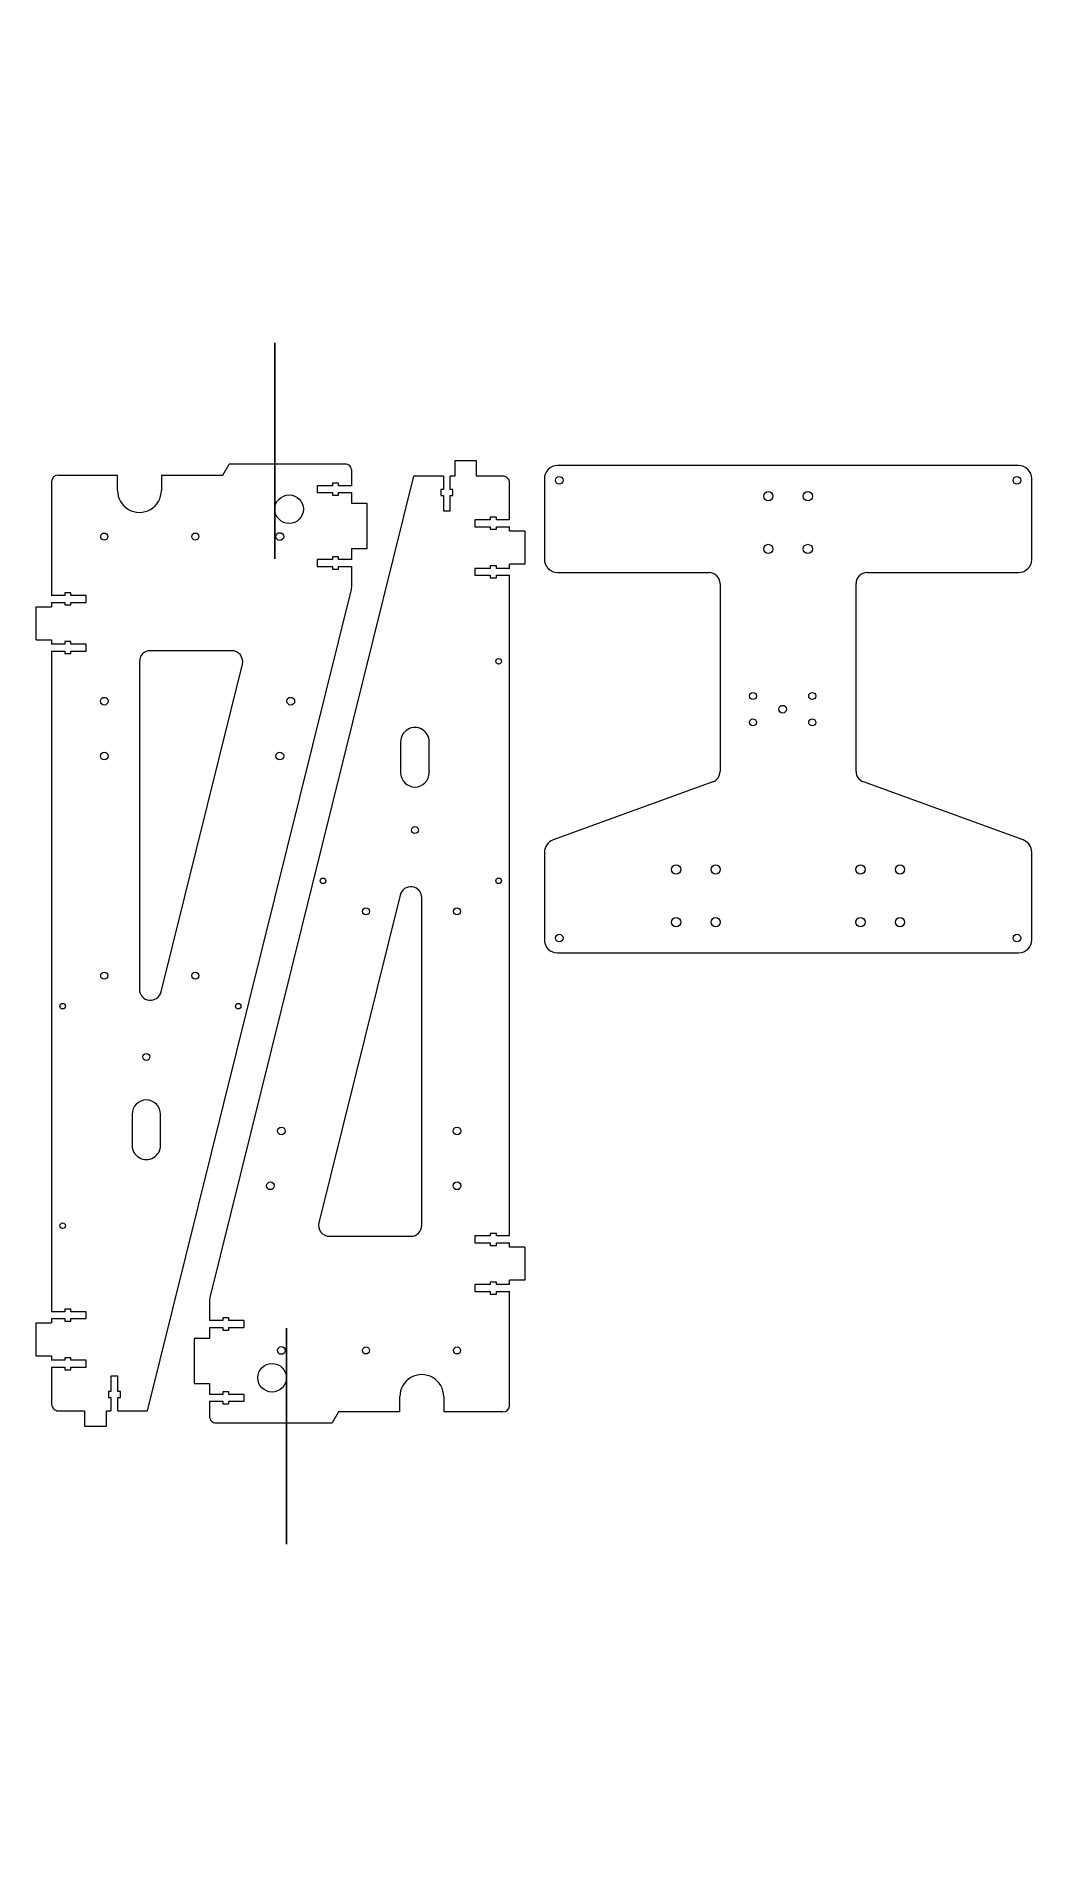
# Model space of a CAD drawing. Header units: millimetres. Extents: x -297 to 156, y -413 to 413.
import ezdxf

# ---------------------------------------------------------------- set-up
doc = ezdxf.new("R2010")
doc.units = ezdxf.units.MM
doc.header["$MEASUREMENT"] = 0
doc.layers.add('Layer 1', color=7, linetype='Continuous')

msp = doc.modelspace()

# ---------------------------------------------------------------- linework, layer by layer
at = {"layer": 'Layer 1', "lineweight": 9}
for points, knots in [([(-188.6184, 197.6033), (-188.6184, 194.0135), (-185.7083, 191.1034), (-182.1184, 191.1033), (-182.1184, 191.1033), (-178.5286, 191.1033), (-175.6184, 194.0135), (-175.6184, 197.6033), (-175.6184, 197.6033), (-175.6184, 201.1932), (-178.5285, 204.1033), (-182.1184, 204.1033), (-182.1184, 204.1033), (-185.7082, 204.1034), (-188.6184, 201.1932), (-188.6184, 197.6034), (-188.6184, 89.9094), (-188.6184, 412.9913), (-188.6184, 197.6033)], [0, 0, 0, 0, 0.2, 0.2, 0.2, 0.2, 0.4, 0.4, 0.4, 0.4, 0.6, 0.6, 0.6, 0.6, 1, 1, 1, 1.0001, 1.0001, 1.0001, 1.0001]), ([(-153.6146, 215.1585), (-153.6146, 215.9542), (-153.9307, 216.7172), (-154.4933, 217.2798), (-154.4933, 217.2798), (-155.0559, 217.8424), (-155.819, 218.1585), (-156.6146, 218.1585)], [0, 0, 0, 0, 0.33333333, 0.33333333, 0.33333333, 0.33333333, 1, 1, 1, 1]), ([(-59.831, 217.5115), (-61.4223, 217.5115), (-62.9485, 216.8794), (-64.0737, 215.7542), (-64.0737, 215.7542), (-65.1989, 214.629), (-65.831, 213.1028), (-65.831, 211.5115)], [0, 0, 0, 0, 0.33333333, 0.33333333, 0.33333333, 0.33333333, 1, 1, 1, 1]), ([(156.169, 211.5115), (156.169, 213.1028), (155.5368, 214.629), (154.4116, 215.7542), (154.4116, 215.7542), (153.2864, 216.8794), (151.7603, 217.5115), (150.169, 217.5115)], [0, 0, 0, 0, 0.33333333, 0.33333333, 0.33333333, 0.33333333, 1, 1, 1, 1]), ([(-81.699, 209.6329), (-81.699, 210.4285), (-82.015, 211.1916), (-82.5776, 211.7542), (-82.5776, 211.7542), (-83.1403, 212.3168), (-83.9033, 212.6329), (-84.699, 212.6329)], [0, 0, 0, 0, 0.33333333, 0.33333333, 0.33333333, 0.33333333, 1, 1, 1, 1]), ([(-57.331, 210.7615), (-57.331, 211.728), (-58.1145, 212.5115), (-59.081, 212.5115), (-59.081, 212.5115), (-60.0475, 212.5115), (-60.831, 211.728), (-60.831, 210.7615), (-60.831, 210.7615), (-60.831, 209.795), (-60.0475, 209.0115), (-59.081, 209.0115), (-59.081, 209.0115), (-58.1145, 209.0115), (-57.331, 209.795), (-57.331, 210.7615)], [0, 0, 0, 0, 0.2, 0.2, 0.2, 0.2, 0.4, 0.4, 0.4, 0.4, 0.6, 0.6, 0.6, 0.6, 1, 1, 1, 1]), ([(151.169, 210.7615), (151.169, 211.728), (150.3855, 212.5115), (149.419, 212.5115), (149.419, 212.5115), (148.4525, 212.5115), (147.669, 211.728), (147.669, 210.7615), (147.669, 210.7615), (147.669, 209.795), (148.4525, 209.0115), (149.419, 209.0115), (149.419, 209.0115), (150.3855, 209.0115), (151.169, 209.795), (151.169, 210.7615)], [0, 0, 0, 0, 0.2, 0.2, 0.2, 0.2, 0.4, 0.4, 0.4, 0.4, 0.6, 0.6, 0.6, 0.6, 1, 1, 1, 1]), ([(-260.3146, 206.1585), (-260.3146, 202.5859), (-258.4086, 199.2846), (-255.3146, 197.4983), (-255.3146, 197.4983), (-252.2206, 195.7119), (-248.4086, 195.7119), (-245.3146, 197.4983), (-245.3146, 197.4983), (-242.2206, 199.2846), (-240.3146, 202.5859), (-240.3146, 206.1585)], [0, 0, 0, 0, 0.25, 0.25, 0.25, 0.25, 0.5, 0.5, 0.5, 0.5, 1, 1, 1, 1]), ([(38.269, 203.5115), (38.269, 204.6713), (37.3288, 205.6115), (36.169, 205.6115), (36.169, 205.6115), (35.0092, 205.6115), (34.069, 204.6713), (34.069, 203.5115), (34.069, 203.5115), (34.069, 202.3517), (35.0092, 201.4115), (36.169, 201.4115), (36.169, 201.4115), (37.3288, 201.4115), (38.269, 202.3517), (38.269, 203.5115)], [0, 0, 0, 0, 0.2, 0.2, 0.2, 0.2, 0.4, 0.4, 0.4, 0.4, 0.6, 0.6, 0.6, 0.6, 1, 1, 1, 1]), ([(56.269, 203.5115), (56.269, 204.6713), (55.3288, 205.6115), (54.169, 205.6115), (54.169, 205.6115), (53.0092, 205.6115), (52.069, 204.6713), (52.069, 203.5115), (52.069, 203.5115), (52.069, 202.3517), (53.0092, 201.4115), (54.169, 201.4115), (54.169, 201.4115), (55.3288, 201.4115), (56.269, 202.3517), (56.269, 203.5115)], [0, 0, 0, 0, 0.2, 0.2, 0.2, 0.2, 0.4, 0.4, 0.4, 0.4, 0.6, 0.6, 0.6, 0.6, 1, 1, 1, 1]), ([(-267.9646, 185.1585), (-267.9646, 184.2749), (-267.2483, 183.5585), (-266.3646, 183.5585), (-266.3646, 183.5585), (-265.481, 183.5585), (-264.7646, 184.2749), (-264.7646, 185.1585), (-264.7646, 185.1585), (-264.7646, 186.0422), (-265.481, 186.7585), (-266.3646, 186.7585), (-266.3646, 186.7585), (-267.2483, 186.7585), (-267.9646, 186.0422), (-267.9646, 185.1585)], [0, 0, 0, 0, 0.2, 0.2, 0.2, 0.2, 0.4, 0.4, 0.4, 0.4, 0.6, 0.6, 0.6, 0.6, 1, 1, 1, 1]), ([(-226.4646, 185.1585), (-226.4646, 184.2749), (-225.7483, 183.5585), (-224.8646, 183.5585), (-224.8646, 183.5585), (-223.981, 183.5585), (-223.2646, 184.2749), (-223.2646, 185.1585), (-223.2646, 185.1585), (-223.2646, 186.0422), (-223.981, 186.7585), (-224.8646, 186.7585), (-224.8646, 186.7585), (-225.7483, 186.7585), (-226.4646, 186.0422), (-226.4646, 185.1585)], [0, 0, 0, 0, 0.2, 0.2, 0.2, 0.2, 0.4, 0.4, 0.4, 0.4, 0.6, 0.6, 0.6, 0.6, 1, 1, 1, 1]), ([(-188.1146, 185.1585), (-188.1146, 184.192), (-187.3311, 183.4085), (-186.3646, 183.4085), (-186.3646, 183.4085), (-185.3981, 183.4085), (-184.6146, 184.192), (-184.6146, 185.1585), (-184.6146, 185.1585), (-184.6146, 186.125), (-185.3981, 186.9085), (-186.3646, 186.9085), (-186.3646, 186.9085), (-187.3311, 186.9085), (-188.1146, 186.125), (-188.1146, 185.1585)], [0, 0, 0, 0, 0.2, 0.2, 0.2, 0.2, 0.4, 0.4, 0.4, 0.4, 0.6, 0.6, 0.6, 0.6, 1, 1, 1, 1]), ([(-65.831, 174.7615), (-65.831, 173.1702), (-65.1989, 171.6441), (-64.0737, 170.5189), (-64.0737, 170.5189), (-62.9485, 169.3937), (-61.4223, 168.7615), (-59.831, 168.7615)], [0, 0, 0, 0, 0.33333333, 0.33333333, 0.33333333, 0.33333333, 1, 1, 1, 1]), ([(38.269, 179.5115), (38.269, 180.6713), (37.3288, 181.6115), (36.169, 181.6115), (36.169, 181.6115), (35.0092, 181.6115), (34.069, 180.6713), (34.069, 179.5115), (34.069, 179.5115), (34.069, 178.3517), (35.0092, 177.4115), (36.169, 177.4115), (36.169, 177.4115), (37.3288, 177.4115), (38.269, 178.3517), (38.269, 179.5115)], [0, 0, 0, 0, 0.2, 0.2, 0.2, 0.2, 0.4, 0.4, 0.4, 0.4, 0.6, 0.6, 0.6, 0.6, 1, 1, 1, 1]), ([(56.269, 179.5115), (56.269, 180.6713), (55.3288, 181.6115), (54.169, 181.6115), (54.169, 181.6115), (53.0092, 181.6115), (52.069, 180.6713), (52.069, 179.5115), (52.069, 179.5115), (52.069, 178.3517), (53.0092, 177.4115), (54.169, 177.4115), (54.169, 177.4115), (55.3288, 177.4115), (56.269, 178.3517), (56.269, 179.5115)], [0, 0, 0, 0, 0.2, 0.2, 0.2, 0.2, 0.4, 0.4, 0.4, 0.4, 0.6, 0.6, 0.6, 0.6, 1, 1, 1, 1]), ([(14.169, 163.7615), (14.169, 165.0876), (13.6422, 166.3594), (12.7045, 167.2971), (12.7045, 167.2971), (11.7668, 168.2347), (10.495, 168.7615), (9.169, 168.7615)], [0, 0, 0, 0, 0.33333333, 0.33333333, 0.33333333, 0.33333333, 1, 1, 1, 1]), ([(81.169, 168.7615), (79.8429, 168.7615), (78.5711, 168.2347), (77.6334, 167.2971), (77.6334, 167.2971), (76.6957, 166.3594), (76.169, 165.0876), (76.169, 163.7615)], [0, 0, 0, 0, 0.33333333, 0.33333333, 0.33333333, 0.33333333, 1, 1, 1, 1]), ([(-203.4374, 126.9545), (-203.067, 128.4474), (-203.4044, 130.0276), (-204.352, 131.2391), (-204.352, 131.2391), (-205.2997, 132.4506), (-206.7522, 133.1585), (-208.2903, 133.1585)], [0, 0, 0, 0, 0.33333333, 0.33333333, 0.33333333, 0.33333333, 1, 1, 1, 1]), ([(-85.449, 128.3381), (-85.449, 129.0284), (-86.0086, 129.5881), (-86.699, 129.5881), (-86.699, 129.5881), (-87.3893, 129.5881), (-87.949, 129.0284), (-87.949, 128.3381), (-87.949, 128.3381), (-87.949, 127.6477), (-87.3893, 127.0881), (-86.699, 127.0881), (-86.699, 127.0881), (-86.0086, 127.0881), (-85.449, 127.6477), (-85.449, 128.3381)], [0, 0, 0, 0, 0.2, 0.2, 0.2, 0.2, 0.4, 0.4, 0.4, 0.4, 0.6, 0.6, 0.6, 0.6, 1, 1, 1, 1]), ([(-268.1146, 110.1585), (-268.1146, 109.192), (-267.3311, 108.4085), (-266.3646, 108.4085), (-266.3646, 108.4085), (-265.3981, 108.4085), (-264.6146, 109.192), (-264.6146, 110.1585), (-264.6146, 110.1585), (-264.6146, 111.125), (-265.3981, 111.9085), (-266.3646, 111.9085), (-266.3646, 111.9085), (-267.3311, 111.9085), (-268.1146, 111.125), (-268.1146, 110.1585)], [0, 0, 0, 0, 0.2, 0.2, 0.2, 0.2, 0.4, 0.4, 0.4, 0.4, 0.6, 0.6, 0.6, 0.6, 1, 1, 1, 1]), ([(-183.1146, 110.1585), (-183.1146, 109.192), (-182.3311, 108.4085), (-181.3646, 108.4085), (-181.3646, 108.4085), (-180.3981, 108.4085), (-179.6146, 109.192), (-179.6146, 110.1585), (-179.6146, 110.1585), (-179.6146, 111.125), (-180.3981, 111.9085), (-181.3646, 111.9085), (-181.3646, 111.9085), (-182.3311, 111.9085), (-183.1146, 111.125), (-183.1146, 110.1585)], [0, 0, 0, 0, 0.2, 0.2, 0.2, 0.2, 0.4, 0.4, 0.4, 0.4, 0.6, 0.6, 0.6, 0.6, 1, 1, 1, 1]), ([(30.769, 112.5115), (30.769, 113.3952), (30.0526, 114.1115), (29.169, 114.1115), (29.169, 114.1115), (28.2853, 114.1115), (27.569, 113.3952), (27.569, 112.5115), (27.569, 112.5115), (27.569, 111.6279), (28.2853, 110.9115), (29.169, 110.9115), (29.169, 110.9115), (30.0526, 110.9115), (30.769, 111.6279), (30.769, 112.5115)], [0, 0, 0, 0, 0.2, 0.2, 0.2, 0.2, 0.4, 0.4, 0.4, 0.4, 0.6, 0.6, 0.6, 0.6, 1, 1, 1, 1]), ([(44.419, 106.5115), (44.419, 107.478), (43.6355, 108.2615), (42.669, 108.2615), (42.669, 108.2615), (41.7025, 108.2615), (40.919, 107.478), (40.919, 106.5115), (40.919, 106.5115), (40.919, 105.545), (41.7025, 104.7615), (42.669, 104.7615), (42.669, 104.7615), (43.6355, 104.7615), (44.419, 105.545), (44.419, 106.5115)], [0, 0, 0, 0, 0.2, 0.2, 0.2, 0.2, 0.4, 0.4, 0.4, 0.4, 0.6, 0.6, 0.6, 0.6, 1, 1, 1, 1]), ([(57.769, 112.5115), (57.769, 113.3952), (57.0526, 114.1115), (56.169, 114.1115), (56.169, 114.1115), (55.2853, 114.1115), (54.569, 113.3952), (54.569, 112.5115), (54.569, 112.5115), (54.569, 111.6279), (55.2853, 110.9115), (56.169, 110.9115), (56.169, 110.9115), (57.0526, 110.9115), (57.769, 111.6279), (57.769, 112.5115)], [0, 0, 0, 0, 0.2, 0.2, 0.2, 0.2, 0.4, 0.4, 0.4, 0.4, 0.6, 0.6, 0.6, 0.6, 1, 1, 1, 1]), ([(30.769, 100.5115), (30.769, 101.3952), (30.0526, 102.1115), (29.169, 102.1115), (29.169, 102.1115), (28.2853, 102.1115), (27.569, 101.3952), (27.569, 100.5115), (27.569, 100.5115), (27.569, 99.6279), (28.2853, 98.9115), (29.169, 98.9115), (29.169, 98.9115), (30.0526, 98.9115), (30.769, 99.6279), (30.769, 100.5115)], [0, 0, 0, 0, 0.2, 0.2, 0.2, 0.2, 0.4, 0.4, 0.4, 0.4, 0.6, 0.6, 0.6, 0.6, 1, 1, 1, 1]), ([(57.769, 100.5115), (57.769, 101.3952), (57.0526, 102.1115), (56.169, 102.1115), (56.169, 102.1115), (55.2853, 102.1115), (54.569, 101.3952), (54.569, 100.5115), (54.569, 100.5115), (54.569, 99.6279), (55.2853, 98.9115), (56.169, 98.9115), (56.169, 98.9115), (57.0526, 98.9115), (57.769, 99.6279), (57.769, 100.5115)], [0, 0, 0, 0, 0.2, 0.2, 0.2, 0.2, 0.4, 0.4, 0.4, 0.4, 0.6, 0.6, 0.6, 0.6, 1, 1, 1, 1]), ([(-118.326, 91.6793), (-118.326, 94.0015), (-119.5648, 96.1473), (-121.576, 97.3085), (-121.576, 97.3085), (-123.5871, 98.4696), (-126.0648, 98.4696), (-128.076, 97.3085), (-128.076, 97.3085), (-130.0871, 96.1473), (-131.326, 94.0015), (-131.326, 91.6793)], [0, 0, 0, 0, 0.25, 0.25, 0.25, 0.25, 0.5, 0.5, 0.5, 0.5, 1, 1, 1, 1]), ([(-268.1146, 85.1585), (-268.1146, 84.192), (-267.3311, 83.4085), (-266.3646, 83.4085), (-266.3646, 83.4085), (-265.3981, 83.4085), (-264.6146, 84.192), (-264.6146, 85.1585), (-264.6146, 85.1585), (-264.6146, 86.125), (-265.3981, 86.9085), (-266.3646, 86.9085), (-266.3646, 86.9085), (-267.3311, 86.9085), (-268.1146, 86.125), (-268.1146, 85.1585)], [0, 0, 0, 0, 0.2, 0.2, 0.2, 0.2, 0.4, 0.4, 0.4, 0.4, 0.6, 0.6, 0.6, 0.6, 1, 1, 1, 1]), ([(-188.1146, 85.1585), (-188.1146, 84.192), (-187.3311, 83.4085), (-186.3646, 83.4085), (-186.3646, 83.4085), (-185.3981, 83.4085), (-184.6146, 84.192), (-184.6146, 85.1585), (-184.6146, 85.1585), (-184.6146, 86.125), (-185.3981, 86.9085), (-186.3646, 86.9085), (-186.3646, 86.9085), (-187.3311, 86.9085), (-188.1146, 86.125), (-188.1146, 85.1585)], [0, 0, 0, 0, 0.2, 0.2, 0.2, 0.2, 0.4, 0.4, 0.4, 0.4, 0.6, 0.6, 0.6, 0.6, 1, 1, 1, 1]), ([(-131.326, 77.5538), (-131.326, 73.9639), (-128.4158, 71.0538), (-124.826, 71.0538), (-124.826, 71.0538), (-121.2361, 71.0538), (-118.326, 73.9639), (-118.326, 77.5537)], [0, 0, 0, 0, 0.33333333, 0.33333333, 0.33333333, 0.33333333, 1, 1, 1, 1]), ([(-123.226, 51.4593), (-123.226, 52.343), (-123.9423, 53.0593), (-124.826, 53.0593), (-124.826, 53.0593), (-125.7096, 53.0593), (-126.426, 52.343), (-126.426, 51.4593), (-126.426, 51.4593), (-126.426, 50.5757), (-125.7096, 49.8593), (-124.826, 49.8593), (-124.826, 49.8593), (-123.9423, 49.8593), (-123.226, 50.5756), (-123.226, 51.4593)], [0, 0, 0, 0, 0.2, 0.2, 0.2, 0.2, 0.4, 0.4, 0.4, 0.4, 0.6, 0.6, 0.6, 0.6, 1, 1, 1, 1]), ([(-3.731, 33.5115), (-3.731, 34.6713), (-4.6712, 35.6115), (-5.831, 35.6115), (-5.831, 35.6115), (-6.9908, 35.6115), (-7.931, 34.6713), (-7.931, 33.5115), (-7.931, 33.5115), (-7.931, 32.3517), (-6.9908, 31.4115), (-5.831, 31.4115), (-5.831, 31.4115), (-4.6712, 31.4115), (-3.731, 32.3517), (-3.731, 33.5115)], [0, 0, 0, 0, 0.2, 0.2, 0.2, 0.2, 0.4, 0.4, 0.4, 0.4, 0.6, 0.6, 0.6, 0.6, 1, 1, 1, 1]), ([(14.269, 33.5115), (14.269, 34.6713), (13.3288, 35.6115), (12.169, 35.6115), (12.169, 35.6115), (11.0092, 35.6115), (10.069, 34.6713), (10.069, 33.5115), (10.069, 33.5115), (10.069, 32.3517), (11.0092, 31.4115), (12.169, 31.4115), (12.169, 31.4115), (13.3288, 31.4115), (14.269, 32.3517), (14.269, 33.5115)], [0, 0, 0, 0, 0.2, 0.2, 0.2, 0.2, 0.4, 0.4, 0.4, 0.4, 0.6, 0.6, 0.6, 0.6, 1, 1, 1, 1]), ([(80.269, 33.5115), (80.269, 34.6713), (79.3288, 35.6115), (78.169, 35.6115), (78.169, 35.6115), (77.0092, 35.6115), (76.069, 34.6713), (76.069, 33.5115), (76.069, 33.5115), (76.069, 32.3517), (77.0092, 31.4115), (78.169, 31.4115), (78.169, 31.4115), (79.3288, 31.4115), (80.269, 32.3517), (80.269, 33.5115)], [0, 0, 0, 0, 0.2, 0.2, 0.2, 0.2, 0.4, 0.4, 0.4, 0.4, 0.6, 0.6, 0.6, 0.6, 1, 1, 1, 1]), ([(98.269, 33.5115), (98.269, 34.6713), (97.3288, 35.6115), (96.169, 35.6115), (96.169, 35.6115), (95.0092, 35.6115), (94.069, 34.6713), (94.069, 33.5115), (94.069, 33.5115), (94.069, 32.3517), (95.0092, 31.4115), (96.169, 31.4115), (96.169, 31.4115), (97.3288, 31.4115), (98.269, 32.3517), (98.269, 33.5115)], [0, 0, 0, 0, 0.2, 0.2, 0.2, 0.2, 0.4, 0.4, 0.4, 0.4, 0.6, 0.6, 0.6, 0.6, 1, 1, 1, 1]), ([(-165.449, 28.3381), (-165.449, 29.0284), (-166.0086, 29.5881), (-166.699, 29.5881), (-166.699, 29.5881), (-167.3893, 29.5881), (-167.949, 29.0284), (-167.949, 28.3381), (-167.949, 28.3381), (-167.949, 27.6477), (-167.3893, 27.0881), (-166.699, 27.0881), (-166.699, 27.0881), (-166.0086, 27.0881), (-165.449, 27.6477), (-165.449, 28.3381)], [0, 0, 0, 0, 0.2, 0.2, 0.2, 0.2, 0.4, 0.4, 0.4, 0.4, 0.6, 0.6, 0.6, 0.6, 1, 1, 1, 1]), ([(-121.699, 20.6641), (-121.699, 23.191), (-123.5843, 25.3207), (-126.0925, 25.6272), (-126.0925, 25.6272), (-128.6007, 25.9337), (-130.9434, 24.3206), (-131.5518, 21.8681)], [0, 0, 0, 0, 0.33333333, 0.33333333, 0.33333333, 0.33333333, 1, 1, 1, 1]), ([(-85.449, 28.3381), (-85.449, 29.0284), (-86.0086, 29.5881), (-86.699, 29.5881), (-86.699, 29.5881), (-87.3893, 29.5881), (-87.949, 29.0284), (-87.949, 28.3381), (-87.949, 28.3381), (-87.949, 27.6477), (-87.3893, 27.0881), (-86.699, 27.0881), (-86.699, 27.0881), (-86.0086, 27.0881), (-85.449, 27.6477), (-85.449, 28.3381)], [0, 0, 0, 0, 0.2, 0.2, 0.2, 0.2, 0.4, 0.4, 0.4, 0.4, 0.6, 0.6, 0.6, 0.6, 1, 1, 1, 1]), ([(-145.549, 14.4329), (-145.549, 15.3165), (-146.2653, 16.0329), (-147.149, 16.0329), (-147.149, 16.0329), (-148.0326, 16.0329), (-148.749, 15.3165), (-148.749, 14.4329), (-148.749, 14.4329), (-148.749, 13.5492), (-148.0326, 12.8329), (-147.149, 12.8329), (-147.149, 12.8329), (-146.2653, 12.8329), (-145.549, 13.5492), (-145.549, 14.4329)], [0, 0, 0, 0, 0.2, 0.2, 0.2, 0.2, 0.4, 0.4, 0.4, 0.4, 0.6, 0.6, 0.6, 0.6, 1, 1, 1, 1]), ([(-104.049, 14.4329), (-104.049, 15.3165), (-104.7653, 16.0329), (-105.649, 16.0329), (-105.649, 16.0329), (-106.5326, 16.0329), (-107.249, 15.3165), (-107.249, 14.4329), (-107.249, 14.4329), (-107.249, 13.5492), (-106.5326, 12.8329), (-105.649, 12.8329), (-105.649, 12.8329), (-104.7653, 12.8329), (-104.049, 13.5492), (-104.049, 14.4329)], [0, 0, 0, 0, 0.2, 0.2, 0.2, 0.2, 0.4, 0.4, 0.4, 0.4, 0.6, 0.6, 0.6, 0.6, 1, 1, 1, 1]), ([(-3.731, 9.5115), (-3.731, 10.6713), (-4.6712, 11.6115), (-5.831, 11.6115), (-5.831, 11.6115), (-6.9908, 11.6115), (-7.931, 10.6713), (-7.931, 9.5115), (-7.931, 9.5115), (-7.931, 8.3517), (-6.9908, 7.4115), (-5.831, 7.4115), (-5.831, 7.4115), (-4.6712, 7.4115), (-3.731, 8.3517), (-3.731, 9.5115)], [0, 0, 0, 0, 0.2, 0.2, 0.2, 0.2, 0.4, 0.4, 0.4, 0.4, 0.6, 0.6, 0.6, 0.6, 1, 1, 1, 1]), ([(14.269, 9.5115), (14.269, 10.6713), (13.3288, 11.6115), (12.169, 11.6115), (12.169, 11.6115), (11.0092, 11.6115), (10.069, 10.6713), (10.069, 9.5115), (10.069, 9.5115), (10.069, 8.3517), (11.0092, 7.4115), (12.169, 7.4115), (12.169, 7.4115), (13.3288, 7.4115), (14.269, 8.3517), (14.269, 9.5115)], [0, 0, 0, 0, 0.2, 0.2, 0.2, 0.2, 0.4, 0.4, 0.4, 0.4, 0.6, 0.6, 0.6, 0.6, 1, 1, 1, 1]), ([(80.269, 9.5115), (80.269, 10.6713), (79.3288, 11.6115), (78.169, 11.6115), (78.169, 11.6115), (77.0092, 11.6115), (76.069, 10.6713), (76.069, 9.5115), (76.069, 9.5115), (76.069, 8.3517), (77.0092, 7.4115), (78.169, 7.4115), (78.169, 7.4115), (79.3288, 7.4115), (80.269, 8.3517), (80.269, 9.5115)], [0, 0, 0, 0, 0.2, 0.2, 0.2, 0.2, 0.4, 0.4, 0.4, 0.4, 0.6, 0.6, 0.6, 0.6, 1, 1, 1, 1]), ([(98.269, 9.5115), (98.269, 10.6713), (97.3288, 11.6115), (96.169, 11.6115), (96.169, 11.6115), (95.0092, 11.6115), (94.069, 10.6713), (94.069, 9.5115), (94.069, 9.5115), (94.069, 8.3517), (95.0092, 7.4115), (96.169, 7.4115), (96.169, 7.4115), (97.3288, 7.4115), (98.269, 8.3517), (98.269, 9.5115)], [0, 0, 0, 0, 0.2, 0.2, 0.2, 0.2, 0.4, 0.4, 0.4, 0.4, 0.6, 0.6, 0.6, 0.6, 1, 1, 1, 1]), ([(-65.831, 1.5115), (-65.831, -0.0798), (-65.1989, -1.6059), (-64.0737, -2.7311), (-64.0737, -2.7311), (-62.9485, -3.8563), (-61.4223, -4.4885), (-59.831, -4.4885)], [0, 0, 0, 0, 0.33333333, 0.33333333, 0.33333333, 0.33333333, 1, 1, 1, 1]), ([(-57.331, 2.2615), (-57.331, 3.228), (-58.1145, 4.0115), (-59.081, 4.0115), (-59.081, 4.0115), (-60.0475, 4.0115), (-60.831, 3.228), (-60.831, 2.2615), (-60.831, 2.2615), (-60.831, 1.295), (-60.0475, 0.5115), (-59.081, 0.5115), (-59.081, 0.5115), (-58.1145, 0.5115), (-57.331, 1.295), (-57.331, 2.2615)], [0, 0, 0, 0, 0.2, 0.2, 0.2, 0.2, 0.4, 0.4, 0.4, 0.4, 0.6, 0.6, 0.6, 0.6, 1, 1, 1, 1]), ([(151.169, 2.2615), (151.169, 3.228), (150.3855, 4.0115), (149.419, 4.0115), (149.419, 4.0115), (148.4525, 4.0115), (147.669, 3.228), (147.669, 2.2615), (147.669, 2.2615), (147.669, 1.295), (148.4525, 0.5115), (149.419, 0.5115), (149.419, 0.5115), (150.3855, 0.5115), (151.169, 1.295), (151.169, 2.2615)], [0, 0, 0, 0, 0.2, 0.2, 0.2, 0.2, 0.4, 0.4, 0.4, 0.4, 0.6, 0.6, 0.6, 0.6, 1, 1, 1, 1]), ([(-267.9646, -14.8415), (-267.9646, -15.7251), (-267.2483, -16.4415), (-266.3646, -16.4415), (-266.3646, -16.4415), (-265.481, -16.4415), (-264.7646, -15.7251), (-264.7646, -14.8415), (-264.7646, -14.8415), (-264.7646, -13.9578), (-265.481, -13.2415), (-266.3646, -13.2415), (-266.3646, -13.2415), (-267.2483, -13.2415), (-267.9646, -13.9578), (-267.9646, -14.8415)], [0, 0, 0, 0, 0.2, 0.2, 0.2, 0.2, 0.4, 0.4, 0.4, 0.4, 0.6, 0.6, 0.6, 0.6, 1, 1, 1, 1]), ([(-226.4646, -14.8415), (-226.4646, -15.7251), (-225.7483, -16.4415), (-224.8646, -16.4415), (-224.8646, -16.4415), (-223.981, -16.4415), (-223.2646, -15.7251), (-223.2646, -14.8415), (-223.2646, -14.8415), (-223.2646, -13.9578), (-223.981, -13.2415), (-224.8646, -13.2415), (-224.8646, -13.2415), (-225.7483, -13.2415), (-226.4646, -13.9578), (-226.4646, -14.8415)], [0, 0, 0, 0, 0.2, 0.2, 0.2, 0.2, 0.4, 0.4, 0.4, 0.4, 0.6, 0.6, 0.6, 0.6, 1, 1, 1, 1]), ([(-250.3146, -21.0727), (-250.3146, -23.5996), (-248.4293, -25.7293), (-245.9211, -26.0358), (-245.9211, -26.0358), (-243.4129, -26.3423), (-241.0702, -24.7292), (-240.4618, -22.2767)], [0, 0, 0, 0, 0.33333333, 0.33333333, 0.33333333, 0.33333333, 1, 1, 1, 1]), ([(-286.5646, -28.7467), (-286.5646, -29.437), (-286.005, -29.9967), (-285.3146, -29.9967), (-285.3146, -29.9967), (-284.6243, -29.9967), (-284.0646, -29.437), (-284.0646, -28.7467), (-284.0646, -28.7467), (-284.0646, -28.0563), (-284.6243, -27.4967), (-285.3146, -27.4967), (-285.3146, -27.4967), (-286.005, -27.4967), (-286.5646, -28.0563), (-286.5646, -28.7467)], [0, 0, 0, 0, 0.2, 0.2, 0.2, 0.2, 0.4, 0.4, 0.4, 0.4, 0.6, 0.6, 0.6, 0.6, 1, 1, 1, 1]), ([(-206.5646, -28.7467), (-206.5646, -29.437), (-206.005, -29.9967), (-205.3146, -29.9967), (-205.3146, -29.9967), (-204.6243, -29.9967), (-204.0646, -29.437), (-204.0646, -28.7467), (-204.0646, -28.7467), (-204.0646, -28.0563), (-204.6243, -27.4967), (-205.3146, -27.4967), (-205.3146, -27.4967), (-206.005, -27.4967), (-206.5646, -28.0563), (-206.5646, -28.7467)], [0, 0, 0, 0, 0.2, 0.2, 0.2, 0.2, 0.4, 0.4, 0.4, 0.4, 0.6, 0.6, 0.6, 0.6, 1, 1, 1, 1]), ([(-248.7876, -51.8679), (-248.7876, -52.7516), (-248.0713, -53.4679), (-247.1876, -53.4679), (-247.1876, -53.4679), (-246.304, -53.4679), (-245.5876, -52.7516), (-245.5876, -51.8679), (-245.5876, -51.8679), (-245.5876, -50.9843), (-246.304, -50.2679), (-247.1876, -50.2679), (-247.1876, -50.2679), (-248.0713, -50.2679), (-248.7876, -50.9842), (-248.7876, -51.8679)], [0, 0, 0, 0, 0.2, 0.2, 0.2, 0.2, 0.4, 0.4, 0.4, 0.4, 0.6, 0.6, 0.6, 0.6, 1, 1, 1, 1]), ([(-240.6876, -77.9624), (-240.6876, -74.3725), (-243.5978, -71.4624), (-247.1876, -71.4624), (-247.1876, -71.4624), (-250.7775, -71.4624), (-253.6876, -74.3725), (-253.6876, -77.9623)], [0, 0, 0, 0, 0.33333333, 0.33333333, 0.33333333, 0.33333333, 1, 1, 1, 1]), ([(-183.3952, -198.0119), (-183.3952, -194.4221), (-186.3053, -191.512), (-189.8952, -191.5119), (-189.8952, -191.5119), (-193.485, -191.5119), (-196.3952, -194.4221), (-196.3952, -198.0119), (-196.3952, -198.0119), (-196.3952, -201.6018), (-193.4851, -204.5119), (-189.8952, -204.5119), (-189.8952, -204.5119), (-186.3054, -204.512), (-183.3952, -201.6018), (-183.3952, -198.012), (-183.3952, -90.318), (-183.3952, -413.3999), (-183.3952, -198.0119)], [0, 0, 0, 0, 0.2, 0.2, 0.2, 0.2, 0.4, 0.4, 0.4, 0.4, 0.6, 0.6, 0.6, 0.6, 1, 1, 1, 1.0001, 1.0001, 1.0001, 1.0001]), ([(-183.899, -85.5671), (-183.899, -84.6006), (-184.6825, -83.8171), (-185.649, -83.8171), (-185.649, -83.8171), (-186.6155, -83.8171), (-187.399, -84.6006), (-187.399, -85.5671), (-187.399, -85.5671), (-187.399, -86.5336), (-186.6155, -87.3171), (-185.649, -87.3171), (-185.649, -87.3171), (-184.6825, -87.3171), (-183.899, -86.5336), (-183.899, -85.5671)], [0, 0, 0, 0, 0.2, 0.2, 0.2, 0.2, 0.4, 0.4, 0.4, 0.4, 0.6, 0.6, 0.6, 0.6, 1, 1, 1, 1]), ([(-103.899, -85.5671), (-103.899, -84.6006), (-104.6825, -83.8171), (-105.649, -83.8171), (-105.649, -83.8171), (-106.6155, -83.8171), (-107.399, -84.6006), (-107.399, -85.5671), (-107.399, -85.5671), (-107.399, -86.5336), (-106.6155, -87.3171), (-105.649, -87.3171), (-105.649, -87.3171), (-104.6825, -87.3171), (-103.899, -86.5336), (-103.899, -85.5671)], [0, 0, 0, 0, 0.2, 0.2, 0.2, 0.2, 0.4, 0.4, 0.4, 0.4, 0.6, 0.6, 0.6, 0.6, 1, 1, 1, 1]), ([(-253.6876, -92.0879), (-253.6876, -94.4101), (-252.4488, -96.5559), (-250.4376, -97.7171), (-250.4376, -97.7171), (-248.4265, -98.8782), (-245.9488, -98.8782), (-243.9376, -97.7171), (-243.9376, -97.7171), (-241.9265, -96.5559), (-240.6876, -94.4101), (-240.6876, -92.0879)], [0, 0, 0, 0, 0.25, 0.25, 0.25, 0.25, 0.5, 0.5, 0.5, 0.5, 1, 1, 1, 1]), ([(-188.899, -110.5671), (-188.899, -109.6006), (-189.6825, -108.8171), (-190.649, -108.8171), (-190.649, -108.8171), (-191.6155, -108.8171), (-192.399, -109.6006), (-192.399, -110.5671), (-192.399, -110.5671), (-192.399, -111.5336), (-191.6155, -112.3171), (-190.649, -112.3171), (-190.649, -112.3171), (-189.6825, -112.3171), (-188.899, -111.5336), (-188.899, -110.5671)], [0, 0, 0, 0, 0.2, 0.2, 0.2, 0.2, 0.4, 0.4, 0.4, 0.4, 0.6, 0.6, 0.6, 0.6, 1, 1, 1, 1]), ([(-103.899, -110.5671), (-103.899, -109.6006), (-104.6825, -108.8171), (-105.649, -108.8171), (-105.649, -108.8171), (-106.6155, -108.8171), (-107.399, -109.6006), (-107.399, -110.5671), (-107.399, -110.5671), (-107.399, -111.5336), (-106.6155, -112.3171), (-105.649, -112.3171), (-105.649, -112.3171), (-104.6825, -112.3171), (-103.899, -111.5336), (-103.899, -110.5671)], [0, 0, 0, 0, 0.2, 0.2, 0.2, 0.2, 0.4, 0.4, 0.4, 0.4, 0.6, 0.6, 0.6, 0.6, 1, 1, 1, 1]), ([(-286.5646, -128.7467), (-286.5646, -129.437), (-286.005, -129.9967), (-285.3146, -129.9967), (-285.3146, -129.9967), (-284.6243, -129.9967), (-284.0646, -129.437), (-284.0646, -128.7467), (-284.0646, -128.7467), (-284.0646, -128.0563), (-284.6243, -127.4967), (-285.3146, -127.4967), (-285.3146, -127.4967), (-286.005, -127.4967), (-286.5646, -128.0563), (-286.5646, -128.7467)], [0, 0, 0, 0, 0.2, 0.2, 0.2, 0.2, 0.4, 0.4, 0.4, 0.4, 0.6, 0.6, 0.6, 0.6, 1, 1, 1, 1]), ([(-168.5762, -127.3631), (-168.9466, -128.856), (-168.6092, -130.4362), (-167.6616, -131.6477), (-167.6616, -131.6477), (-166.7139, -132.8592), (-165.2614, -133.5671), (-163.7233, -133.5671)], [0, 0, 0, 0, 0.33333333, 0.33333333, 0.33333333, 0.33333333, 1, 1, 1, 1]), ([(-183.899, -185.5671), (-183.899, -184.6006), (-184.6825, -183.8171), (-185.649, -183.8171), (-185.649, -183.8171), (-186.6155, -183.8171), (-187.399, -184.6006), (-187.399, -185.5671), (-187.399, -185.5671), (-187.399, -186.5336), (-186.6155, -187.3171), (-185.649, -187.3171), (-185.649, -187.3171), (-184.6825, -187.3171), (-183.899, -186.5336), (-183.899, -185.5671)], [0, 0, 0, 0, 0.2, 0.2, 0.2, 0.2, 0.4, 0.4, 0.4, 0.4, 0.6, 0.6, 0.6, 0.6, 1, 1, 1, 1]), ([(-145.549, -185.5671), (-145.549, -184.6835), (-146.2653, -183.9671), (-147.149, -183.9671), (-147.149, -183.9671), (-148.0326, -183.9671), (-148.749, -184.6835), (-148.749, -185.5671), (-148.749, -185.5671), (-148.749, -186.4508), (-148.0326, -187.1671), (-147.149, -187.1671), (-147.149, -187.1671), (-146.2653, -187.1671), (-145.549, -186.4508), (-145.549, -185.5671)], [0, 0, 0, 0, 0.2, 0.2, 0.2, 0.2, 0.4, 0.4, 0.4, 0.4, 0.6, 0.6, 0.6, 0.6, 1, 1, 1, 1]), ([(-104.049, -185.5671), (-104.049, -184.6835), (-104.7653, -183.9671), (-105.649, -183.9671), (-105.649, -183.9671), (-106.5326, -183.9671), (-107.249, -184.6835), (-107.249, -185.5671), (-107.249, -185.5671), (-107.249, -186.4508), (-106.5326, -187.1671), (-105.649, -187.1671), (-105.649, -187.1671), (-104.7653, -187.1671), (-104.049, -186.4508), (-104.049, -185.5671)], [0, 0, 0, 0, 0.2, 0.2, 0.2, 0.2, 0.4, 0.4, 0.4, 0.4, 0.6, 0.6, 0.6, 0.6, 1, 1, 1, 1]), ([(-111.699, -206.5671), (-111.699, -202.9945), (-113.605, -199.6932), (-116.699, -197.9069), (-116.699, -197.9069), (-119.793, -196.1205), (-123.605, -196.1205), (-126.699, -197.9069), (-126.699, -197.9069), (-129.793, -199.6932), (-131.699, -202.9945), (-131.699, -206.5671)], [0, 0, 0, 0, 0.25, 0.25, 0.25, 0.25, 0.5, 0.5, 0.5, 0.5, 1, 1, 1, 1]), ([(-290.3146, -210.0415), (-290.3146, -210.8371), (-289.9986, -211.6002), (-289.436, -212.1628), (-289.436, -212.1628), (-288.8733, -212.7254), (-288.1103, -213.0415), (-287.3146, -213.0415)], [0, 0, 0, 0, 0.33333333, 0.33333333, 0.33333333, 0.33333333, 1, 1, 1, 1]), ([(-218.399, -215.5671), (-218.399, -216.3628), (-218.0829, -217.1258), (-217.5203, -217.6884), (-217.5203, -217.6884), (-216.9577, -218.251), (-216.1946, -218.5671), (-215.399, -218.5671)], [0, 0, 0, 0, 0.33333333, 0.33333333, 0.33333333, 0.33333333, 1, 1, 1, 1])]:
    msp.add_open_spline(points, degree=3, knots=knots, dxfattribs=at)
for points in [[(-212.3146, 213.1585), (-212.3146, 213.1585), (-209.4279, 218.1585), (-209.4279, 218.1585)], [(-156.6146, 218.1585), (-156.6146, 218.1585), (-209.4279, 218.1585), (-209.4279, 218.1585)], [(-153.6146, 208.3085), (-153.6146, 208.3085), (-153.6146, 215.1585), (-153.6146, 215.1585)], [(-106.699, 219.6329), (-106.699, 219.6329), (-106.699, 212.6329), (-106.699, 212.6329)], [(-96.699, 219.6329), (-96.699, 219.6329), (-106.699, 219.6329), (-106.699, 219.6329)], [(-96.699, 212.6329), (-96.699, 212.6329), (-96.699, 219.6329), (-96.699, 219.6329)], [(150.169, 217.5115), (150.169, 217.5115), (-59.831, 217.5115), (-59.831, 217.5115)], [(-287.3146, 213.1585), (-288.9715, 213.1585), (-290.3146, 211.8154), (-290.3146, 210.1585)], [(-290.3146, 210.1585), (-290.3146, 210.1585), (-290.3146, 158.3085), (-290.3146, 158.3085)], [(-287.3146, 213.1585), (-287.3146, 213.1585), (-260.3146, 213.1585), (-260.3146, 213.1585)], [(-260.3146, 206.1585), (-260.3146, 206.1585), (-260.3146, 213.1585), (-260.3146, 213.1585)], [(-240.3146, 213.1585), (-240.3146, 213.1585), (-240.3146, 206.1585), (-240.3146, 206.1585)], [(-240.3146, 213.1585), (-240.3146, 213.1585), (-212.3146, 213.1585), (-212.3146, 213.1585)], [(-125.4357, 212.6329), (-125.4357, 212.6329), (-218.1047, -160.8811), (-218.1047, -160.8811)], [(-162.4146, 208.3085), (-162.4146, 208.3085), (-169.4146, 208.3085), (-169.4146, 208.3085)], [(-169.4146, 208.3085), (-169.4146, 208.3085), (-169.4146, 205.1585), (-169.4146, 205.1585)], [(-159.6146, 209.4835), (-159.6146, 209.4835), (-162.4146, 209.4835), (-162.4146, 209.4835)], [(-162.4146, 209.4835), (-162.4146, 209.4835), (-162.4146, 208.3085), (-162.4146, 208.3085)], [(-159.6146, 208.3085), (-159.6146, 208.3085), (-159.6146, 209.4835), (-159.6146, 209.4835)], [(-153.6146, 208.3085), (-153.6146, 208.3085), (-159.6146, 208.3085), (-159.6146, 208.3085)], [(-111.849, 212.6329), (-111.849, 212.6329), (-125.4357, 212.6329), (-125.4357, 212.6329)], [(-111.849, 206.6329), (-111.849, 206.6329), (-113.024, 206.6329), (-113.024, 206.6329)], [(-113.024, 206.6329), (-113.024, 206.6329), (-113.024, 203.8329), (-113.024, 203.8329)], [(-111.849, 212.6329), (-111.849, 212.6329), (-111.849, 206.6329), (-111.849, 206.6329)], [(-108.699, 206.6329), (-108.699, 206.6329), (-108.699, 212.6329), (-108.699, 212.6329)], [(-106.699, 212.6329), (-106.699, 212.6329), (-108.699, 212.6329), (-108.699, 212.6329)], [(-107.524, 206.6329), (-107.524, 206.6329), (-108.699, 206.6329), (-108.699, 206.6329)], [(-107.524, 203.8329), (-107.524, 203.8329), (-107.524, 206.6329), (-107.524, 206.6329)], [(-84.699, 212.6329), (-84.699, 212.6329), (-96.699, 212.6329), (-96.699, 212.6329)], [(-81.699, 192.7829), (-81.699, 192.7829), (-81.699, 209.6329), (-81.699, 209.6329)], [(-65.831, 211.5115), (-65.831, 211.5115), (-65.831, 174.7615), (-65.831, 174.7615)], [(156.169, 174.7615), (156.169, 174.7615), (156.169, 211.5115), (156.169, 211.5115)], [(-169.4146, 205.1585), (-169.4146, 205.1585), (-162.4146, 205.1585), (-162.4146, 205.1585)], [(-162.4146, 205.1585), (-162.4146, 205.1585), (-162.4146, 203.9835), (-162.4146, 203.9835)], [(-162.4146, 203.9835), (-162.4146, 203.9835), (-159.6146, 203.9835), (-159.6146, 203.9835)], [(-159.6146, 203.9835), (-159.6146, 203.9835), (-159.6146, 205.1585), (-159.6146, 205.1585)], [(-159.6146, 205.1585), (-159.6146, 205.1585), (-153.6146, 205.1585), (-153.6146, 205.1585)], [(-153.6146, 200.1585), (-153.6146, 200.1585), (-153.6146, 205.1585), (-153.6146, 205.1585)], [(-146.6146, 200.1585), (-146.6146, 200.1585), (-153.6146, 200.1585), (-153.6146, 200.1585)], [(-146.6146, 179.6585), (-146.6146, 179.6585), (-146.6146, 200.1585), (-146.6146, 200.1585)], [(-113.024, 203.8329), (-113.024, 203.8329), (-111.849, 203.8329), (-111.849, 203.8329)], [(-111.849, 203.8329), (-111.849, 203.8329), (-111.849, 196.8329), (-111.849, 196.8329)], [(-108.699, 196.8329), (-108.699, 196.8329), (-108.699, 203.8329), (-108.699, 203.8329)], [(-108.699, 203.8329), (-108.699, 203.8329), (-107.524, 203.8329), (-107.524, 203.8329)], [(-111.849, 196.8329), (-111.849, 196.8329), (-108.699, 196.8329), (-108.699, 196.8329)], [(-90.499, 192.7829), (-90.499, 192.7829), (-97.499, 192.7829), (-97.499, 192.7829)], [(-97.499, 192.7829), (-97.499, 192.7829), (-97.499, 189.6329), (-97.499, 189.6329)], [(-87.699, 193.9579), (-87.699, 193.9579), (-90.499, 193.9579), (-90.499, 193.9579)], [(-90.499, 193.9579), (-90.499, 193.9579), (-90.499, 192.7829), (-90.499, 192.7829)], [(-87.699, 192.7829), (-87.699, 192.7829), (-87.699, 193.9579), (-87.699, 193.9579)], [(-81.699, 192.7829), (-81.699, 192.7829), (-87.699, 192.7829), (-87.699, 192.7829)], [(-97.499, 189.6329), (-97.499, 189.6329), (-90.499, 189.6329), (-90.499, 189.6329)], [(-90.499, 189.6329), (-90.499, 189.6329), (-90.499, 188.4579), (-90.499, 188.4579)], [(-90.499, 188.4579), (-90.499, 188.4579), (-87.699, 188.4579), (-87.699, 188.4579)], [(-87.699, 188.4579), (-87.699, 188.4579), (-87.699, 189.6329), (-87.699, 189.6329)], [(-87.699, 189.6329), (-87.699, 189.6329), (-81.699, 189.6329), (-81.699, 189.6329)], [(-81.699, 187.6329), (-81.699, 187.6329), (-81.699, 189.6329), (-81.699, 189.6329)], [(-74.699, 187.6329), (-74.699, 187.6329), (-81.699, 187.6329), (-81.699, 187.6329)], [(-74.699, 187.6329), (-74.699, 187.6329), (-74.699, 172.6329), (-74.699, 172.6329)], [(-162.4146, 174.6585), (-162.4146, 174.6585), (-169.4146, 174.6585), (-169.4146, 174.6585)], [(-169.4146, 174.6585), (-169.4146, 174.6585), (-169.4146, 171.5085), (-169.4146, 171.5085)], [(-159.6146, 175.8335), (-159.6146, 175.8335), (-162.4146, 175.8335), (-162.4146, 175.8335)], [(-162.4146, 175.8335), (-162.4146, 175.8335), (-162.4146, 174.6585), (-162.4146, 174.6585)], [(-159.6146, 174.6585), (-159.6146, 174.6585), (-159.6146, 175.8335), (-159.6146, 175.8335)], [(-153.6146, 174.6585), (-153.6146, 174.6585), (-159.6146, 174.6585), (-159.6146, 174.6585)], [(-153.6146, 179.6585), (-153.6146, 179.6585), (-146.6146, 179.6585), (-146.6146, 179.6585)], [(-153.6146, 174.6585), (-153.6146, 174.6585), (-153.6146, 179.6585), (-153.6146, 179.6585)], [(150.169, 168.7615), (153.4827, 168.7615), (156.1689, 171.4478), (156.169, 174.7615)], [(-169.4146, 171.5085), (-169.4146, 171.5085), (-162.4146, 171.5085), (-162.4146, 171.5085)], [(-162.4146, 171.5085), (-162.4146, 171.5085), (-162.4146, 170.3335), (-162.4146, 170.3335)], [(-162.4146, 170.3335), (-162.4146, 170.3335), (-159.6146, 170.3335), (-159.6146, 170.3335)], [(-159.6146, 170.3335), (-159.6146, 170.3335), (-159.6146, 171.5085), (-159.6146, 171.5085)], [(-159.6146, 171.5085), (-159.6146, 171.5085), (-153.6146, 171.5085), (-153.6146, 171.5085)], [(-153.6146, 162.8805), (-153.6146, 162.8805), (-153.6146, 171.5085), (-153.6146, 171.5085)], [(-90.499, 170.6329), (-90.499, 170.6329), (-97.499, 170.6329), (-97.499, 170.6329)], [(-97.499, 170.6329), (-97.499, 170.6329), (-97.499, 167.4829), (-97.499, 167.4829)], [(-97.499, 167.4829), (-97.499, 167.4829), (-90.499, 167.4829), (-90.499, 167.4829)], [(-87.699, 171.8079), (-87.699, 171.8079), (-90.499, 171.8079), (-90.499, 171.8079)], [(-90.499, 171.8079), (-90.499, 171.8079), (-90.499, 170.6329), (-90.499, 170.6329)], [(-90.499, 167.4829), (-90.499, 167.4829), (-90.499, 166.3079), (-90.499, 166.3079)], [(-90.499, 166.3079), (-90.499, 166.3079), (-87.699, 166.3079), (-87.699, 166.3079)], [(-87.699, 170.6329), (-87.699, 170.6329), (-87.699, 171.8079), (-87.699, 171.8079)], [(-81.699, 170.6329), (-81.699, 170.6329), (-87.699, 170.6329), (-87.699, 170.6329)], [(-87.699, 166.3079), (-87.699, 166.3079), (-87.699, 167.4829), (-87.699, 167.4829)], [(-87.699, 167.4829), (-87.699, 167.4829), (-81.699, 167.4829), (-81.699, 167.4829)], [(-74.699, 172.6329), (-74.699, 172.6329), (-81.699, 172.6329), (-81.699, 172.6329)], [(-81.699, 170.6329), (-81.699, 170.6329), (-81.699, 172.6329), (-81.699, 172.6329)], [(-81.699, -133.4171), (-81.699, -133.4171), (-81.699, 167.4829), (-81.699, 167.4829)], [(-59.831, 168.7615), (-59.831, 168.7615), (9.169, 168.7615), (9.169, 168.7615)], [(81.169, 168.7615), (81.169, 168.7615), (150.169, 168.7615), (150.169, 168.7615)], [(-284.3146, 158.3085), (-284.3146, 158.3085), (-290.3146, 158.3085), (-290.3146, 158.3085)], [(-281.5146, 159.4835), (-281.5146, 159.4835), (-284.3146, 159.4835), (-284.3146, 159.4835)], [(-284.3146, 159.4835), (-284.3146, 159.4835), (-284.3146, 158.3085), (-284.3146, 158.3085)], [(-281.5146, 158.3085), (-281.5146, 158.3085), (-281.5146, 159.4835), (-281.5146, 159.4835)], [(-274.5146, 158.3085), (-274.5146, 158.3085), (-281.5146, 158.3085), (-281.5146, 158.3085)], [(-274.5146, 155.1585), (-274.5146, 155.1585), (-274.5146, 158.3085), (-274.5146, 158.3085)], [(-246.5779, -213.0415), (-246.5779, -213.0415), (-153.9089, 160.4725), (-153.9089, 160.4725)], [(-153.9089, 160.4725), (-153.7134, 161.2602), (-153.6146, 162.0689), (-153.6146, 162.8805)], [(14.169, 163.7615), (14.169, 163.7615), (14.169, 78.1302), (14.169, 78.1302)], [(76.169, 78.1302), (76.169, 78.1302), (76.169, 163.7615), (76.169, 163.7615)], [(-297.3146, 138.1585), (-297.3146, 138.1585), (-297.3146, 153.1585), (-297.3146, 153.1585)], [(-297.3146, 153.1585), (-297.3146, 153.1585), (-290.3146, 153.1585), (-290.3146, 153.1585)], [(-290.3146, 155.1585), (-290.3146, 155.1585), (-290.3146, 153.1585), (-290.3146, 153.1585)], [(-290.3146, 155.1585), (-290.3146, 155.1585), (-284.3146, 155.1585), (-284.3146, 155.1585)], [(-284.3146, 155.1585), (-284.3146, 155.1585), (-284.3146, 153.9835), (-284.3146, 153.9835)], [(-284.3146, 153.9835), (-284.3146, 153.9835), (-281.5146, 153.9835), (-281.5146, 153.9835)], [(-281.5146, 153.9835), (-281.5146, 153.9835), (-281.5146, 155.1585), (-281.5146, 155.1585)], [(-281.5146, 155.1585), (-281.5146, 155.1585), (-274.5146, 155.1585), (-274.5146, 155.1585)], [(-297.3146, 138.1585), (-297.3146, 138.1585), (-290.3146, 138.1585), (-290.3146, 138.1585)], [(-290.3146, 138.1585), (-290.3146, 138.1585), (-290.3146, 136.1585), (-290.3146, 136.1585)], [(-284.3146, 136.1585), (-284.3146, 136.1585), (-290.3146, 136.1585), (-290.3146, 136.1585)], [(-290.3146, 133.0085), (-290.3146, 133.0085), (-290.3146, -167.8915), (-290.3146, -167.8915)], [(-290.3146, 133.0085), (-290.3146, 133.0085), (-284.3146, 133.0085), (-284.3146, 133.0085)], [(-281.5146, 137.3335), (-281.5146, 137.3335), (-284.3146, 137.3335), (-284.3146, 137.3335)], [(-284.3146, 137.3335), (-284.3146, 137.3335), (-284.3146, 136.1585), (-284.3146, 136.1585)], [(-284.3146, 133.0085), (-284.3146, 133.0085), (-284.3146, 131.8335), (-284.3146, 131.8335)], [(-281.5146, 136.1585), (-281.5146, 136.1585), (-281.5146, 137.3335), (-281.5146, 137.3335)], [(-274.5146, 136.1585), (-274.5146, 136.1585), (-281.5146, 136.1585), (-281.5146, 136.1585)], [(-281.5146, 131.8335), (-281.5146, 131.8335), (-281.5146, 133.0085), (-281.5146, 133.0085)], [(-281.5146, 133.0085), (-281.5146, 133.0085), (-274.5146, 133.0085), (-274.5146, 133.0085)], [(-274.5146, 133.0085), (-274.5146, 133.0085), (-274.5146, 136.1585), (-274.5146, 136.1585)], [(-245.3146, 133.1585), (-248.0761, 133.1585), (-250.3146, 130.92), (-250.3146, 128.1585)], [(-208.2903, 133.1585), (-208.2903, 133.1585), (-245.3146, 133.1585), (-245.3146, 133.1585)], [(-284.3146, 131.8335), (-284.3146, 131.8335), (-281.5146, 131.8335), (-281.5146, 131.8335)], [(-250.3146, 128.1585), (-250.3146, 128.1585), (-250.3146, -21.0727), (-250.3146, -21.0727)], [(-240.4618, -22.2767), (-240.4618, -22.2767), (-203.4374, 126.9545), (-203.4374, 126.9545)], [(-131.326, 91.6793), (-131.326, 91.6793), (-131.326, 77.5538), (-131.326, 77.5538)], [(-118.326, 77.5538), (-118.326, 77.5538), (-118.326, 91.6793), (-118.326, 91.6793)], [(10.8791, 73.4317), (12.8543, 74.1506), (14.169, 76.0282), (14.169, 78.1302)], [(76.169, 78.1302), (76.169, 76.0282), (77.4836, 74.1506), (79.4589, 73.4317)], [(10.8791, 73.4317), (10.8791, 73.4317), (-61.8832, 46.9484), (-61.8832, 46.9484)], [(152.2211, 46.9484), (152.2211, 46.9484), (79.4589, 73.4317), (79.4589, 73.4317)], [(-61.8832, 46.9484), (-64.2534, 46.0857), (-65.831, 43.8327), (-65.831, 41.3103)], [(156.169, 41.3103), (156.169, 43.8327), (154.5914, 46.0857), (152.2211, 46.9484)], [(-65.831, 41.3103), (-65.831, 41.3103), (-65.831, 1.5115), (-65.831, 1.5115)], [(156.169, 1.5115), (156.169, 1.5115), (156.169, 41.3103), (156.169, 41.3103)], [(-131.5518, 21.8681), (-131.5518, 21.8681), (-168.5762, -127.3631), (-168.5762, -127.3631)], [(-121.699, -128.5671), (-121.699, -128.5671), (-121.699, 20.6641), (-121.699, 20.6641)], [(150.169, -4.4885), (153.4827, -4.4885), (156.1689, -1.8022), (156.169, 1.5115)], [(-59.831, -4.4885), (-59.831, -4.4885), (150.169, -4.4885), (150.169, -4.4885)], [(-253.6876, -77.9624), (-253.6876, -77.9624), (-253.6876, -92.0879), (-253.6876, -92.0879)], [(-240.6876, -92.0879), (-240.6876, -92.0879), (-240.6876, -77.9624), (-240.6876, -77.9624)], [(-126.699, -133.5671), (-123.9375, -133.5671), (-121.699, -131.3286), (-121.699, -128.5671)], [(-163.7233, -133.5671), (-163.7233, -133.5671), (-126.699, -133.5671), (-126.699, -133.5671)], [(-90.499, -133.4171), (-90.499, -133.4171), (-97.499, -133.4171), (-97.499, -133.4171)], [(-97.499, -133.4171), (-97.499, -133.4171), (-97.499, -136.5671), (-97.499, -136.5671)], [(-97.499, -136.5671), (-97.499, -136.5671), (-90.499, -136.5671), (-90.499, -136.5671)], [(-87.699, -132.2421), (-87.699, -132.2421), (-90.499, -132.2421), (-90.499, -132.2421)], [(-90.499, -132.2421), (-90.499, -132.2421), (-90.499, -133.4171), (-90.499, -133.4171)], [(-90.499, -136.5671), (-90.499, -136.5671), (-90.499, -137.7421), (-90.499, -137.7421)], [(-90.499, -137.7421), (-90.499, -137.7421), (-87.699, -137.7421), (-87.699, -137.7421)], [(-87.699, -133.4171), (-87.699, -133.4171), (-87.699, -132.2421), (-87.699, -132.2421)], [(-81.699, -133.4171), (-81.699, -133.4171), (-87.699, -133.4171), (-87.699, -133.4171)], [(-87.699, -137.7421), (-87.699, -137.7421), (-87.699, -136.5671), (-87.699, -136.5671)], [(-87.699, -136.5671), (-87.699, -136.5671), (-81.699, -136.5671), (-81.699, -136.5671)], [(-81.699, -138.5671), (-81.699, -138.5671), (-81.699, -136.5671), (-81.699, -136.5671)], [(-74.699, -138.5671), (-74.699, -138.5671), (-81.699, -138.5671), (-81.699, -138.5671)], [(-74.699, -138.5671), (-74.699, -138.5671), (-74.699, -153.5671), (-74.699, -153.5671)], [(-90.499, -155.5671), (-90.499, -155.5671), (-97.499, -155.5671), (-97.499, -155.5671)], [(-97.499, -155.5671), (-97.499, -155.5671), (-97.499, -158.7171), (-97.499, -158.7171)], [(-87.699, -154.3921), (-87.699, -154.3921), (-90.499, -154.3921), (-90.499, -154.3921)], [(-90.499, -154.3921), (-90.499, -154.3921), (-90.499, -155.5671), (-90.499, -155.5671)], [(-87.699, -155.5671), (-87.699, -155.5671), (-87.699, -154.3921), (-87.699, -154.3921)], [(-81.699, -155.5671), (-81.699, -155.5671), (-87.699, -155.5671), (-87.699, -155.5671)], [(-74.699, -153.5671), (-74.699, -153.5671), (-81.699, -153.5671), (-81.699, -153.5671)], [(-81.699, -155.5671), (-81.699, -155.5671), (-81.699, -153.5671), (-81.699, -153.5671)], [(-218.1047, -160.8811), (-218.3002, -161.6688), (-218.399, -162.4775), (-218.399, -163.2891)], [(-218.399, -163.2891), (-218.399, -163.2891), (-218.399, -171.9171), (-218.399, -171.9171)], [(-97.499, -158.7171), (-97.499, -158.7171), (-90.499, -158.7171), (-90.499, -158.7171)], [(-90.499, -158.7171), (-90.499, -158.7171), (-90.499, -159.8921), (-90.499, -159.8921)], [(-90.499, -159.8921), (-90.499, -159.8921), (-87.699, -159.8921), (-87.699, -159.8921)], [(-87.699, -159.8921), (-87.699, -159.8921), (-87.699, -158.7171), (-87.699, -158.7171)], [(-87.699, -158.7171), (-87.699, -158.7171), (-81.699, -158.7171), (-81.699, -158.7171)], [(-81.699, -210.5671), (-81.699, -210.5671), (-81.699, -158.7171), (-81.699, -158.7171)], [(-297.3146, -188.0415), (-297.3146, -188.0415), (-297.3146, -173.0415), (-297.3146, -173.0415)], [(-297.3146, -173.0415), (-297.3146, -173.0415), (-290.3146, -173.0415), (-290.3146, -173.0415)], [(-284.3146, -167.8915), (-284.3146, -167.8915), (-290.3146, -167.8915), (-290.3146, -167.8915)], [(-290.3146, -171.0415), (-290.3146, -171.0415), (-290.3146, -173.0415), (-290.3146, -173.0415)], [(-290.3146, -171.0415), (-290.3146, -171.0415), (-284.3146, -171.0415), (-284.3146, -171.0415)], [(-281.5146, -166.7165), (-281.5146, -166.7165), (-284.3146, -166.7165), (-284.3146, -166.7165)], [(-284.3146, -166.7165), (-284.3146, -166.7165), (-284.3146, -167.8915), (-284.3146, -167.8915)], [(-284.3146, -171.0415), (-284.3146, -171.0415), (-284.3146, -172.2165), (-284.3146, -172.2165)], [(-284.3146, -172.2165), (-284.3146, -172.2165), (-281.5146, -172.2165), (-281.5146, -172.2165)], [(-281.5146, -167.8915), (-281.5146, -167.8915), (-281.5146, -166.7165), (-281.5146, -166.7165)], [(-274.5146, -167.8915), (-274.5146, -167.8915), (-281.5146, -167.8915), (-281.5146, -167.8915)], [(-281.5146, -172.2165), (-281.5146, -172.2165), (-281.5146, -171.0415), (-281.5146, -171.0415)], [(-281.5146, -171.0415), (-281.5146, -171.0415), (-274.5146, -171.0415), (-274.5146, -171.0415)], [(-274.5146, -171.0415), (-274.5146, -171.0415), (-274.5146, -167.8915), (-274.5146, -167.8915)], [(-212.399, -171.9171), (-212.399, -171.9171), (-218.399, -171.9171), (-218.399, -171.9171)], [(-209.599, -170.7421), (-209.599, -170.7421), (-212.399, -170.7421), (-212.399, -170.7421)], [(-212.399, -170.7421), (-212.399, -170.7421), (-212.399, -171.9171), (-212.399, -171.9171)], [(-209.599, -171.9171), (-209.599, -171.9171), (-209.599, -170.7421), (-209.599, -170.7421)], [(-202.599, -171.9171), (-202.599, -171.9171), (-209.599, -171.9171), (-209.599, -171.9171)], [(-202.599, -175.0671), (-202.599, -175.0671), (-202.599, -171.9171), (-202.599, -171.9171)], [(-225.399, -180.0671), (-225.399, -180.0671), (-225.399, -200.5671), (-225.399, -200.5671)], [(-218.399, -180.0671), (-218.399, -180.0671), (-225.399, -180.0671), (-225.399, -180.0671)], [(-218.399, -175.0671), (-218.399, -175.0671), (-218.399, -180.0671), (-218.399, -180.0671)], [(-218.399, -175.0671), (-218.399, -175.0671), (-212.399, -175.0671), (-212.399, -175.0671)], [(-212.399, -175.0671), (-212.399, -175.0671), (-212.399, -176.2421), (-212.399, -176.2421)], [(-212.399, -176.2421), (-212.399, -176.2421), (-209.599, -176.2421), (-209.599, -176.2421)], [(-209.599, -176.2421), (-209.599, -176.2421), (-209.599, -175.0671), (-209.599, -175.0671)], [(-209.599, -175.0671), (-209.599, -175.0671), (-202.599, -175.0671), (-202.599, -175.0671)], [(-297.3146, -188.0415), (-297.3146, -188.0415), (-290.3146, -188.0415), (-290.3146, -188.0415)], [(-290.3146, -188.0415), (-290.3146, -188.0415), (-290.3146, -190.0415), (-290.3146, -190.0415)], [(-284.3146, -190.0415), (-284.3146, -190.0415), (-290.3146, -190.0415), (-290.3146, -190.0415)], [(-281.5146, -188.8665), (-281.5146, -188.8665), (-284.3146, -188.8665), (-284.3146, -188.8665)], [(-284.3146, -188.8665), (-284.3146, -188.8665), (-284.3146, -190.0415), (-284.3146, -190.0415)], [(-281.5146, -190.0415), (-281.5146, -190.0415), (-281.5146, -188.8665), (-281.5146, -188.8665)], [(-274.5146, -190.0415), (-274.5146, -190.0415), (-281.5146, -190.0415), (-281.5146, -190.0415)], [(-274.5146, -193.1915), (-274.5146, -193.1915), (-274.5146, -190.0415), (-274.5146, -190.0415)], [(-290.3146, -193.1915), (-290.3146, -193.1915), (-284.3146, -193.1915), (-284.3146, -193.1915)], [(-290.3146, -193.1915), (-290.3146, -193.1915), (-290.3146, -210.0415), (-290.3146, -210.0415)], [(-284.3146, -193.1915), (-284.3146, -193.1915), (-284.3146, -194.3665), (-284.3146, -194.3665)], [(-284.3146, -194.3665), (-284.3146, -194.3665), (-281.5146, -194.3665), (-281.5146, -194.3665)], [(-281.5146, -194.3665), (-281.5146, -194.3665), (-281.5146, -193.1915), (-281.5146, -193.1915)], [(-281.5146, -193.1915), (-281.5146, -193.1915), (-274.5146, -193.1915), (-274.5146, -193.1915)], [(-260.1646, -197.2415), (-260.1646, -197.2415), (-263.3146, -197.2415), (-263.3146, -197.2415)], [(-263.3146, -197.2415), (-263.3146, -197.2415), (-263.3146, -204.2415), (-263.3146, -204.2415)], [(-260.1646, -204.2415), (-260.1646, -204.2415), (-260.1646, -197.2415), (-260.1646, -197.2415)], [(-263.3146, -204.2415), (-263.3146, -204.2415), (-264.4896, -204.2415), (-264.4896, -204.2415)], [(-264.4896, -204.2415), (-264.4896, -204.2415), (-264.4896, -207.0415), (-264.4896, -207.0415)], [(-258.9896, -204.2415), (-258.9896, -204.2415), (-260.1646, -204.2415), (-260.1646, -204.2415)], [(-258.9896, -207.0415), (-258.9896, -207.0415), (-258.9896, -204.2415), (-258.9896, -204.2415)], [(-225.399, -200.5671), (-225.399, -200.5671), (-218.399, -200.5671), (-218.399, -200.5671)], [(-218.399, -200.5671), (-218.399, -200.5671), (-218.399, -205.5671), (-218.399, -205.5671)], [(-212.399, -205.5671), (-212.399, -205.5671), (-218.399, -205.5671), (-218.399, -205.5671)], [(-209.599, -204.3921), (-209.599, -204.3921), (-212.399, -204.3921), (-212.399, -204.3921)], [(-212.399, -204.3921), (-212.399, -204.3921), (-212.399, -205.5671), (-212.399, -205.5671)], [(-209.599, -205.5671), (-209.599, -205.5671), (-209.599, -204.3921), (-209.599, -204.3921)], [(-202.599, -205.5671), (-202.599, -205.5671), (-209.599, -205.5671), (-209.599, -205.5671)], [(-202.599, -208.7171), (-202.599, -208.7171), (-202.599, -205.5671), (-202.599, -205.5671)], [(-131.699, -213.5671), (-131.699, -213.5671), (-131.699, -206.5671), (-131.699, -206.5671)], [(-111.699, -206.5671), (-111.699, -206.5671), (-111.699, -213.5671), (-111.699, -213.5671)], [(-287.3146, -213.0415), (-287.3146, -213.0415), (-275.3146, -213.0415), (-275.3146, -213.0415)], [(-275.3146, -213.0415), (-275.3146, -213.0415), (-275.3146, -220.0415), (-275.3146, -220.0415)], [(-265.3146, -213.0415), (-265.3146, -213.0415), (-263.3146, -213.0415), (-263.3146, -213.0415)], [(-265.3146, -220.0415), (-265.3146, -220.0415), (-265.3146, -213.0415), (-265.3146, -213.0415)], [(-264.4896, -207.0415), (-264.4896, -207.0415), (-263.3146, -207.0415), (-263.3146, -207.0415)], [(-263.3146, -207.0415), (-263.3146, -207.0415), (-263.3146, -213.0415), (-263.3146, -213.0415)], [(-260.1646, -213.0415), (-260.1646, -213.0415), (-260.1646, -207.0415), (-260.1646, -207.0415)], [(-260.1646, -207.0415), (-260.1646, -207.0415), (-258.9896, -207.0415), (-258.9896, -207.0415)], [(-260.1646, -213.0415), (-260.1646, -213.0415), (-246.5779, -213.0415), (-246.5779, -213.0415)], [(-218.399, -208.7171), (-218.399, -208.7171), (-218.399, -215.5671), (-218.399, -215.5671)], [(-218.399, -208.7171), (-218.399, -208.7171), (-212.399, -208.7171), (-212.399, -208.7171)], [(-212.399, -208.7171), (-212.399, -208.7171), (-212.399, -209.8921), (-212.399, -209.8921)], [(-212.399, -209.8921), (-212.399, -209.8921), (-209.599, -209.8921), (-209.599, -209.8921)], [(-209.599, -209.8921), (-209.599, -209.8921), (-209.599, -208.7171), (-209.599, -208.7171)], [(-209.599, -208.7171), (-209.599, -208.7171), (-202.599, -208.7171), (-202.599, -208.7171)], [(-159.699, -213.5671), (-159.699, -213.5671), (-162.5857, -218.5671), (-162.5857, -218.5671)], [(-131.699, -213.5671), (-131.699, -213.5671), (-159.699, -213.5671), (-159.699, -213.5671)], [(-84.699, -213.5671), (-84.699, -213.5671), (-111.699, -213.5671), (-111.699, -213.5671)], [(-84.699, -213.5671), (-83.0421, -213.5671), (-81.699, -212.224), (-81.699, -210.5671)], [(-275.3146, -220.0415), (-275.3146, -220.0415), (-265.3146, -220.0415), (-265.3146, -220.0415)], [(-215.399, -218.5671), (-215.399, -218.5671), (-162.5857, -218.5671), (-162.5857, -218.5671)]]:
    msp.add_open_spline(points, degree=3, dxfattribs=at)

doc.saveas('drawing.dxf')
